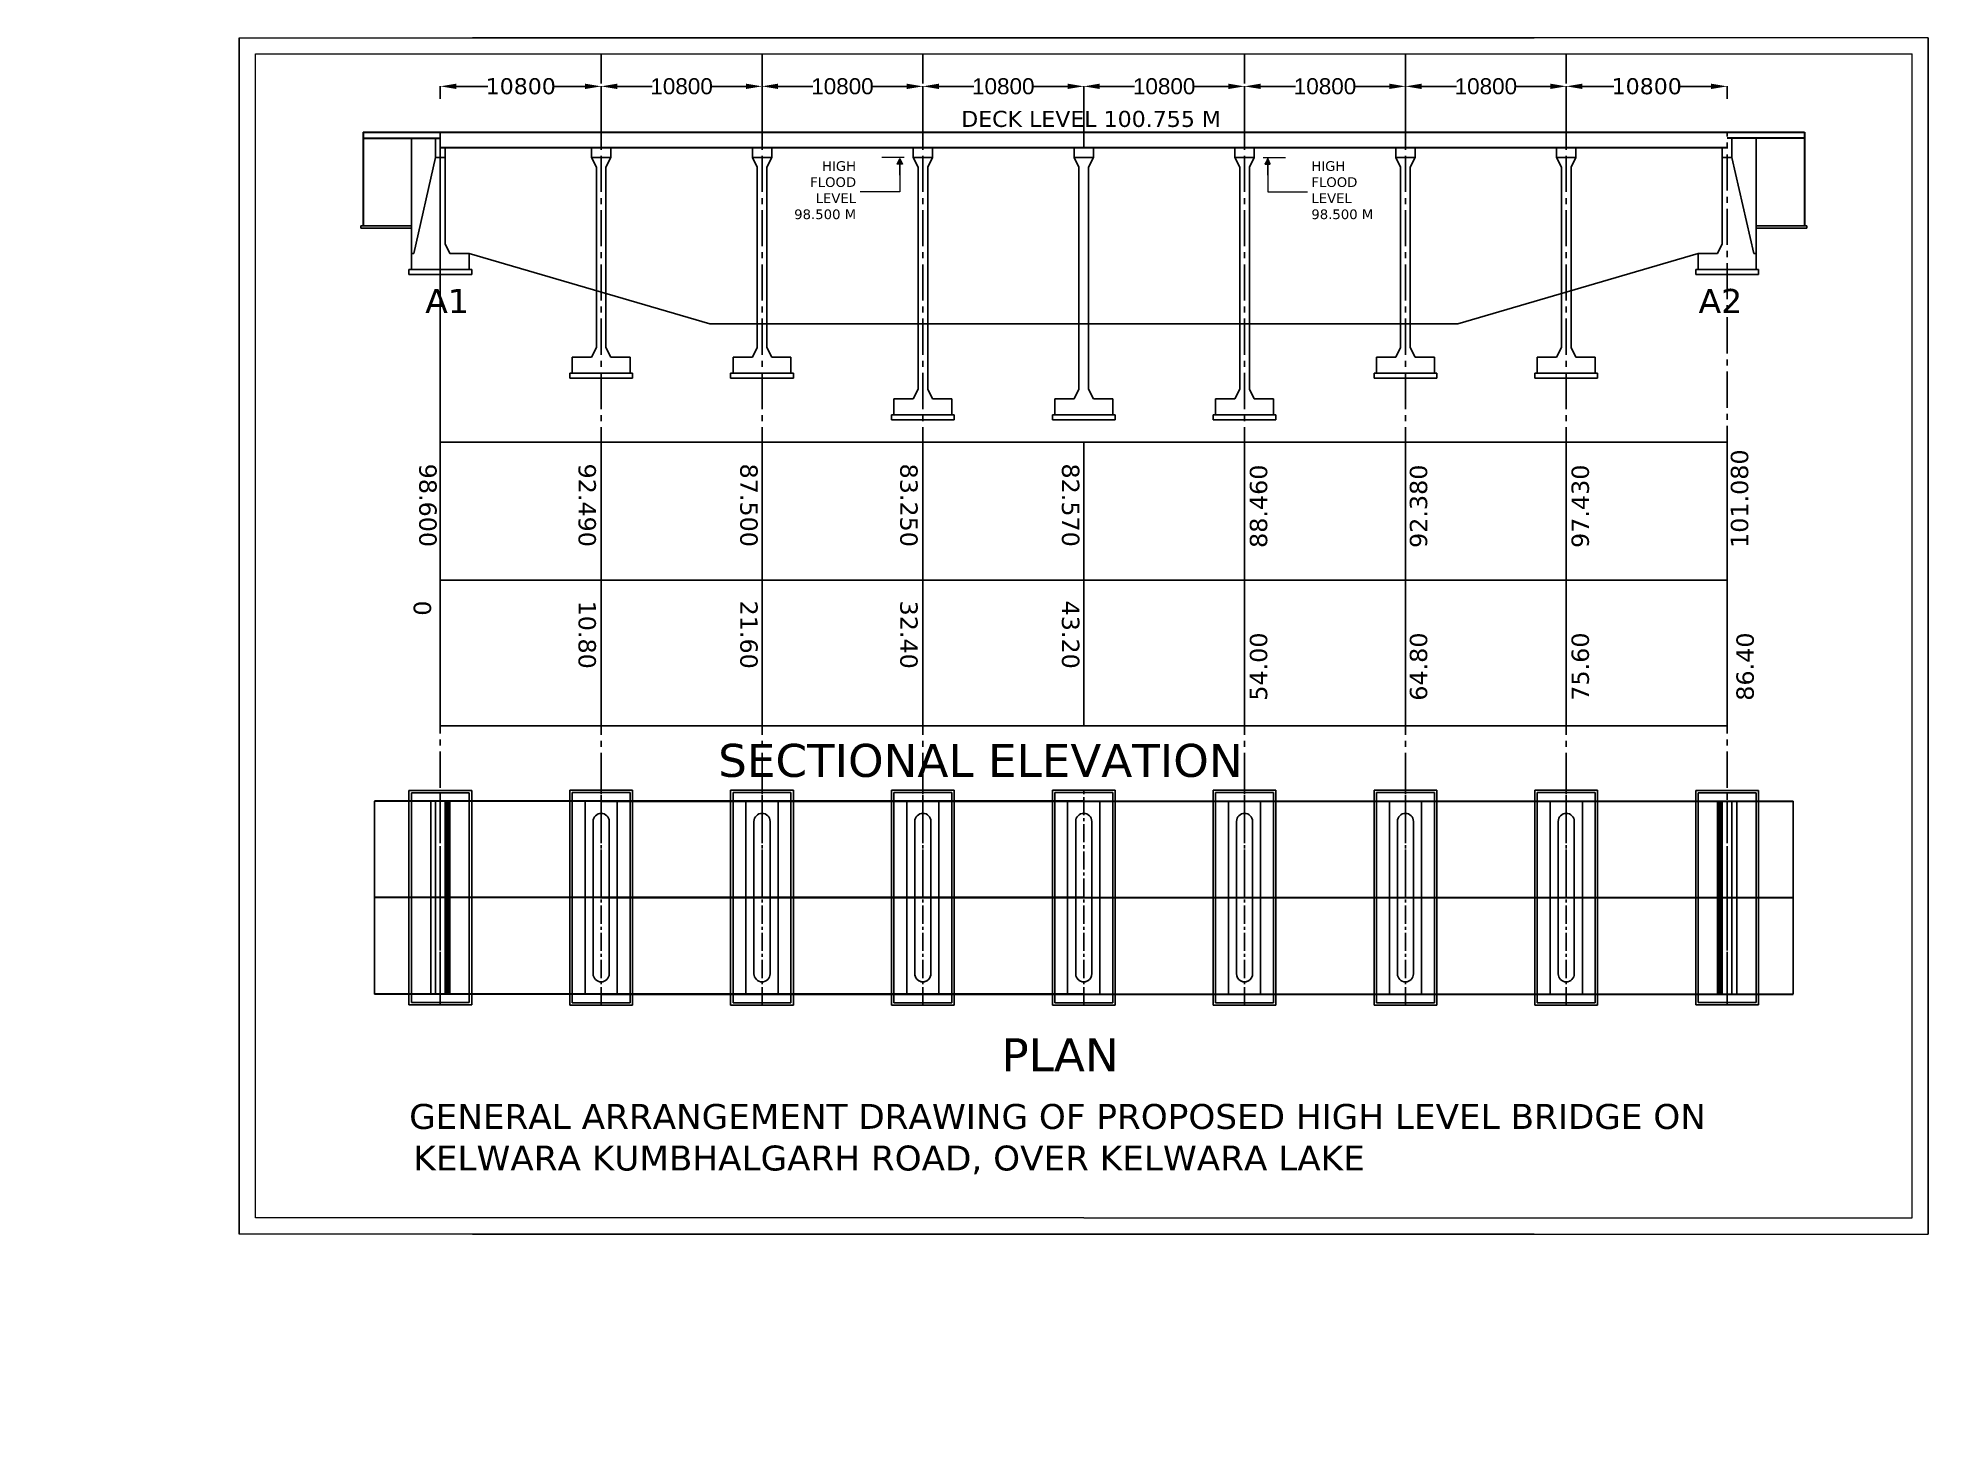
# Model space of a CAD drawing. Header units: metres. Extents: x 3053 to 120577, y 1019 to 87287.
import ezdxf

# ---------------------------------------------------------------- set-up
doc = ezdxf.new("R2010")
doc.units = ezdxf.units.M
doc.header["$MEASUREMENT"] = 0
doc.header["$PDMODE"] = 34
doc.linetypes.add('ACAD_ISO02W100', pattern=[15, 12, -3])
doc.linetypes.add('CENTER2', pattern=[1.125, 0.75, -0.125, 0.125, -0.125])
for name, color, linetype in [('centreline', 6, 'CENTER2'), ('grill', 32, 'Continuous'), ('PILLER', 10, 'Continuous'), ('PLAN', 10, 'Continuous')]:
    doc.layers.add(name, color=color, linetype=linetype)
for name, color, linetype, lineweight in [('EXISTING B WALL', 5, 'Continuous', 30), ('S PROJ', 172, 'Continuous', 0), ('S TEXT', 7, 'Continuous', 20)]:
    doc.layers.add(name, color=color, linetype=linetype, lineweight=lineweight)
doc.styles.add('arial', font='arial.ttf')
doc.styles.get("Standard").update_dxf_attribs({"font": 'verdana.ttf'})
doc.dimstyles.new('ISO-25', dxfattribs={"dimtxt": 1000, "dimasz": 1000, "dimexe": 1.25, "dimexo": 0.625, "dimtad": 0, "dimtxsty": 'Standard', "dimcen": 75, "dimadec": 0, "dimazin": 0, "dimtfac": 1, "dimtmove": 0, "dimatfit": 2, "dimfxl": 1, "dimarcsym": 0})
doc.dimstyles.get("Standard").update_dxf_attribs({"dimtxt": 750, "dimasz": 0.2, "dimexe": 0.4, "dimexo": 0.4, "dimgap": 100, "dimtad": 0, "dimdec": 0, "dimzin": 0, "dimdsep": 46, "dimtxsty": 'arial', "dimblk": 'ARCHTICK', "dimcen": 0.05, "dimclrd": 6, "dimclre": 3, "dimaunit": 1, "dimadec": 1, "dimazin": 0, "dimtfac": 1, "dimtdec": 0, "dimtofl": 0, "dimtmove": 0, "dimatfit": 3, "dimfxl": 0.4, "dimtolj": 1, "dimtzin": 0, "dimarcsym": 0})
pattern_1 = [(315, (9024.01962, 161894.87973), (-0.08838834765, -0.08838834765), [])]

msp = doc.modelspace()

# ---------------------------------------------------------------- texts
at = {"color": 7}
for s, rotation, p in [('101.080', 89.99999942, (109386.094, 55567.077)), ('98.600', 270.00000058, (26767.334, 60806.056)), ('92.490', 270.00000058, (36670.094, 60813.309)), ('87.500', 270.00000058, (46724.531, 60813.309)), ('83.250', 270.00000058, (56670.094, 60813.309)), ('82.570', 270.00000058, (66724.531, 60819.837)), ('88.460', 89.99999942, (79483.334, 55567.077)), ('92.380', 89.99999942, (89428.897, 55567.077)), ('97.430', 89.99999942, (99483.334, 55567.077)), ('0', 270.00000058, (26420.592, 52292.49)), ('10.80', 270.00000058, (36670.094, 52292.49)), ('21.60', 270.00000058, (46724.531, 52292.49)), ('32.40', 270.00000058, (56670.094, 52292.49)), ('43.20', 270.00000058, (66724.531, 52292.49)), ('54.00', 89.99999942, (79483.334, 46067.077)), ('64.80', 89.99999942, (89428.897, 46067.077)), ('75.60', 89.99999942, (99483.334, 46067.077)), ('86.40', 89.99999942, (109732.836, 46067.077))]:
    msp.add_text(s, height=1080, rotation=rotation, dxfattribs=at).set_placement(p)
at = {"color": 7, "char_height": 1500, "width": 1743.2511}
for s, insert, attachment_point, rotation in [('A2', (109015.658, 71673.48), 3, 359.99999942), ('A1', (27137.77, 71673.48), 1, 0.00000058)]:
    msp.add_mtext(s, dxfattribs=dict(at, insert=insert, attachment_point=attachment_point, rotation=rotation))
at = {"color": 7, "insert": (8138.799, 20993.808), "char_height": 1251, "width": 14566778, "attachment_point": 1}
msp.add_mtext('                                 {\\H1.24x;GENERAL ARRANGEMENT DRAWING OF PROPOSED HIGH LEVEL BRIDGE ON\\P                           KELWARA KUMBHALGARH ROAD, OVER KELWARA LAKE}', dxfattribs=at)
at = {"layer": 'S PROJ', "char_height": 0.35, "style": 'arial'}
for insert, attachment_point in [((3053.748, 1023.653), 9), ((3088.526, 1023.179), 9), ((3094.655, 1021.925), 1)]:
    msp.add_mtext('\\A1;', dxfattribs=dict(at, insert=insert, attachment_point=attachment_point))
at = {"layer": 'S TEXT', "color": 7, "width": 761350.22043}
for s, insert, char_height, attachment_point in [('                                  DECK LEVEL 100.755 M', (76605.142, 82745.59), 1000, 3), ('HIGH \\PFLOOD \\PLEVEL \\P98.500 M', (53926.853, 79613.496), 600, 3), ('HIGH \\PFLOOD \\PLEVEL \\P98.500 M', (82226.575, 79613.496), 600, 1), ('SECTIONAL ELEVATION', (45349.078, 43384.12), 2050.3125, 1), ('PLAN', (62960.669, 25079.583), 2050.3125, 1)]:
    msp.add_mtext(s, dxfattribs=dict(at, insert=insert, char_height=char_height, attachment_point=attachment_point))
at = {"layer": 'S TEXT', "char_height": 0.2, "style": 'arial'}
for insert, width, attachment_point in [((3132.339, 1284.715), 0.03303, 9), ((3132.352, 1283.642), 0.03303, 9), ((3132.364, 1282.607), 0.03303, 9), ((3132.394, 1279.577), 0.03303, 9), ((3132.399, 1279.11), 0.03303, 9), ((3132.45, 1281.424), 0.03303, 9), ((3143.756, 1286.532), 0.03303, 1), ((3149.338, 1286.588), 4.01712, 1)]:
    msp.add_mtext('\\A1;', dxfattribs=dict(at, insert=insert, width=width, attachment_point=attachment_point))
at = {"layer": 'S TEXT', "char_height": 0.35, "style": 'arial'}
for insert, attachment_point in [((3052.963, 1024.581), 9), ((3074.454, 1019.345), 1)]:
    msp.add_mtext('\\A1;', dxfattribs=dict(at, insert=insert, attachment_point=attachment_point))

# ---------------------------------------------------------------- blocks, each defined once
blk = doc.blocks.new('*D19')
at = {"color": 0, "lineweight": -2, "transparency": 16777216}
for p, q in [((68077, 83494), (68077, 84270)), ((69077, 84268), (71243, 84268)), ((77077, 84268), (74910, 84268)), ((78077, 83494), (78077, 84270))]:
    blk.add_line(p, q, dxfattribs=at)
at = {"color": 0, "transparency": 16777216}
for points in [[(69077, 84435), (69077, 84102), (68077, 84268)], [(77077, 84435), (77077, 84102), (78077, 84268)]]:
    blk.add_solid(points, dxfattribs=at)
at = {"layer": 'Defpoints', "color": 0, "transparency": 16777216}
for p in [(68077, 83493), (78077, 84268), (78077, 83493)]:
    blk.add_point(p, dxfattribs=at)
at = {"color": 0, "transparency": 16777216, "insert": (73077, 84268), "char_height": 1000, "attachment_point": 5}
blk.add_mtext('{\\fArial|b0|i0|c0|p34;10800}', dxfattribs=at)
blk = doc.blocks.new('*D16')
at = {"color": 0, "lineweight": -2, "transparency": 16777216}
for p, q in [((78077, 83494), (78077, 84270)), ((79077, 84268), (81243, 84268)), ((87077, 84268), (84910, 84268)), ((88077, 83494), (88077, 84270))]:
    blk.add_line(p, q, dxfattribs=at)
at = {"color": 0, "transparency": 16777216}
for points in [[(79077, 84435), (79077, 84102), (78077, 84268)], [(87077, 84435), (87077, 84102), (88077, 84268)]]:
    blk.add_solid(points, dxfattribs=at)
at = {"layer": 'Defpoints', "color": 0, "transparency": 16777216}
for p in [(78077, 84268), (78077, 83493), (88077, 83493)]:
    blk.add_point(p, dxfattribs=at)
at = {"color": 0, "transparency": 16777216, "insert": (83077, 84268), "char_height": 1000, "attachment_point": 5, "rotation": 360}
blk.add_mtext('{\\fArial|b0|i0|c0|p34;10800}', dxfattribs=at)
blk = doc.blocks.new('*D17')
at = {"color": 0, "lineweight": -2, "transparency": 16777216}
for p, q in [((88077, 83494), (88077, 84270)), ((89077, 84268), (91243, 84268)), ((97077, 84268), (94910, 84268)), ((98077, 83494), (98077, 84270))]:
    blk.add_line(p, q, dxfattribs=at)
at = {"color": 0, "transparency": 16777216}
for points in [[(89077, 84435), (89077, 84102), (88077, 84268)], [(97077, 84435), (97077, 84102), (98077, 84268)]]:
    blk.add_solid(points, dxfattribs=at)
at = {"layer": 'Defpoints', "color": 0, "transparency": 16777216}
for p in [(88077, 84268), (88077, 83493), (98077, 83493)]:
    blk.add_point(p, dxfattribs=at)
at = {"color": 0, "transparency": 16777216, "insert": (93077, 84268), "char_height": 1000, "attachment_point": 5, "rotation": 360}
blk.add_mtext('{\\fArial|b0|i0|c0|p34;10800}', dxfattribs=at)
blk = doc.blocks.new('*D18')
at = {"color": 0, "lineweight": -2, "transparency": 16777216}
for p, q in [((98077, 83494), (98077, 84270)), ((99077, 84268), (101029, 84268)), ((107077, 84268), (105125, 84268)), ((108077, 83494), (108077, 84270))]:
    blk.add_line(p, q, dxfattribs=at)
at = {"color": 0, "transparency": 16777216}
for points in [[(99077, 84435), (99077, 84102), (98077, 84268)], [(107077, 84435), (107077, 84102), (108077, 84268)]]:
    blk.add_solid(points, dxfattribs=at)
at = {"layer": 'Defpoints', "color": 0, "transparency": 16777216}
for p in [(98077, 84268), (98077, 83493), (108077, 83493)]:
    blk.add_point(p, dxfattribs=at)
at = {"color": 0, "transparency": 16777216, "insert": (103077, 84268), "char_height": 1000, "attachment_point": 5, "rotation": 360}
blk.add_mtext('10800', dxfattribs=at)
blk = doc.blocks.new('_ArchTick')
at = {"color": 0, "linetype": 'ByBlock', "const_width": 0.15}
blk.add_lwpolyline([(-0.5, -0.5), (0.5, 0.5)], dxfattribs=at)
blk = doc.blocks.new('*D21')
at = {"color": 0, "lineweight": -2, "transparency": 16777216}
for p, q in [((58077, 83494), (58077, 84270)), ((59077, 84268), (61243, 84268)), ((67077, 84268), (64910, 84268)), ((68077, 83494), (68077, 84270))]:
    blk.add_line(p, q, dxfattribs=at)
at = {"color": 0, "transparency": 16777216}
for points in [[(59077, 84435), (59077, 84102), (58077, 84268)], [(67077, 84435), (67077, 84102), (68077, 84268)]]:
    blk.add_solid(points, dxfattribs=at)
at = {"layer": 'Defpoints', "color": 0, "transparency": 16777216}
for p in [(58077, 84268), (58077, 83493), (68077, 83493)]:
    blk.add_point(p, dxfattribs=at)
at = {"color": 0, "transparency": 16777216, "insert": (63077, 84268), "char_height": 1000, "attachment_point": 5, "rotation": 0}
blk.add_mtext('{\\fArial|b0|i0|c0|p34;10800}', dxfattribs=at)
blk = doc.blocks.new('*D22')
at = {"color": 0, "lineweight": -2, "transparency": 16777216}
for p, q in [((48077, 83494), (48077, 84270)), ((49077, 84268), (51243, 84268)), ((57077, 84268), (54910, 84268)), ((58077, 83494), (58077, 84270))]:
    blk.add_line(p, q, dxfattribs=at)
at = {"color": 0, "transparency": 16777216}
for points in [[(49077, 84435), (49077, 84102), (48077, 84268)], [(57077, 84435), (57077, 84102), (58077, 84268)]]:
    blk.add_solid(points, dxfattribs=at)
at = {"layer": 'Defpoints', "color": 0, "transparency": 16777216}
for p in [(48077, 83493), (58077, 84268), (58077, 83493)]:
    blk.add_point(p, dxfattribs=at)
at = {"color": 0, "transparency": 16777216, "insert": (53077, 84268), "char_height": 1000, "attachment_point": 5}
blk.add_mtext('{\\fArial|b0|i0|c0|p34;10800}', dxfattribs=at)
blk = doc.blocks.new('*D23')
at = {"color": 0, "lineweight": -2, "transparency": 16777216}
for p, q in [((38077, 83494), (38077, 84270)), ((39077, 84268), (41243, 84268)), ((47077, 84268), (44910, 84268)), ((48077, 83494), (48077, 84270))]:
    blk.add_line(p, q, dxfattribs=at)
at = {"color": 0, "transparency": 16777216}
for points in [[(39077, 84435), (39077, 84102), (38077, 84268)], [(47077, 84435), (47077, 84102), (48077, 84268)]]:
    blk.add_solid(points, dxfattribs=at)
at = {"layer": 'Defpoints', "color": 0, "transparency": 16777216}
for p in [(38077, 83493), (48077, 84268), (48077, 83493)]:
    blk.add_point(p, dxfattribs=at)
at = {"color": 0, "transparency": 16777216, "insert": (43077, 84268), "char_height": 1000, "attachment_point": 5}
blk.add_mtext('{\\fArial|b0|i0|c0|p34;10800}', dxfattribs=at)
blk = doc.blocks.new('*D24')
at = {"color": 0, "lineweight": -2, "transparency": 16777216}
for p, q in [((28077, 83494), (28077, 84270)), ((29077, 84268), (31029, 84268)), ((37077, 84268), (35125, 84268)), ((38077, 83494), (38077, 84270))]:
    blk.add_line(p, q, dxfattribs=at)
at = {"color": 0, "transparency": 16777216}
for points in [[(29077, 84435), (29077, 84102), (28077, 84268)], [(37077, 84435), (37077, 84102), (38077, 84268)]]:
    blk.add_solid(points, dxfattribs=at)
at = {"layer": 'Defpoints', "color": 0, "transparency": 16777216}
for p in [(28077, 83493), (38077, 84268), (38077, 83493)]:
    blk.add_point(p, dxfattribs=at)
at = {"color": 0, "transparency": 16777216, "insert": (33077, 84268), "char_height": 1000, "attachment_point": 5}
blk.add_mtext('10800', dxfattribs=at)

# ---------------------------------------------------------------- dimensions: what is measured, and where the dimension line sits
at = {"color": 7}
for base, p1, p2, angle, text, picture, middle in [((38076.713, 84268.469), (28076.713, 83493.303), (38076.713, 83493.303), 0.00000058, '10800', '*D24', (33076.713, 84268.469)), ((48076.713, 84268.47), (38076.713, 83493.303), (48076.713, 83493.303), 0.00000058, '{\\fArial|b0|i0|c0|p34;10800}', '*D23', (43076.713, 84268.47)), ((58076.713, 84268.47), (48076.713, 83493.303), (58076.713, 83493.303), 0.00000058, '{\\fArial|b0|i0|c0|p34;10800}', '*D22', (53076.713, 84268.47)), ((58076.713, 84268.47), (68076.713, 83493.303), (58076.713, 83493.303), 180.00000058, '{\\fArial|b0|i0|c0|p34;10800}', '*D21', (63076.713, 84268.47)), ((78076.715, 84268.47), (68076.715, 83493.303), (78076.715, 83493.303), 359.99999942, '{\\fArial|b0|i0|c0|p34;10800}', '*D19', (73076.715, 84268.47)), ((78076.715, 84268.47), (88076.715, 83493.303), (78076.715, 83493.303), 179.99999942, '{\\fArial|b0|i0|c0|p34;10800}', '*D16', (83076.715, 84268.47)), ((88076.715, 84268.47), (98076.715, 83493.303), (88076.715, 83493.303), 179.99999942, '{\\fArial|b0|i0|c0|p34;10800}', '*D17', (93076.715, 84268.469)), ((98076.715, 84268.469), (108076.715, 83493.303), (98076.715, 83493.303), 179.99999942, '10800', '*D18', (103076.715, 84268.469))]:
    dim = msp.add_linear_dim(base=base, p1=p1, p2=p2, angle=angle, text=text, dimstyle='ISO-25', dxfattribs=at)
    dim.commit()
    dim.dimension.update_dxf_attribs({"geometry": picture, "text_midpoint": middle})

# ---------------------------------------------------------------- hatches: boundary and pattern name
at = {"layer": 'S TEXT'}
h = msp.add_hatch(dxfattribs=at)
h.set_pattern_fill('ANSI31', style=0)
h.set_pattern_definition(pattern_1)
h.paths.add_polyline_path([(56483.996, 79437.657), (56640.342, 79437.657), (56640.342, 79776.577)])
h.paths.add_polyline_path([(56640.342, 79437.657), (56805.417, 79437.657), (56640.342, 79776.577)])
h = msp.add_hatch(dxfattribs=at)
h.set_pattern_fill('ANSI31', style=0)
h.set_pattern_definition(pattern_1)
h.paths.add_polyline_path([(79669.432, 79437.657), (79513.086, 79437.657), (79513.086, 79776.577)])
h.paths.add_polyline_path([(79513.086, 79437.657), (79348.011, 79437.657), (79513.086, 79776.577)])

# ---------------------------------------------------------------- linework, layer by layer
at = {"color": 7}
for p, q in [((15576.713, 87286.922), (15576.714, 12902.998)), ((120576.715, 87286.921), (120576.714, 12902.997)), ((48076.713, 86286.922), (48076.714, 80443.303)), ((88076.715, 86286.922), (88076.715, 80443.303)), ((38076.713, 83493.303), (38076.714, 80443.303)), ((58076.713, 83493.303), (58076.714, 80443.303)), ((58076.713, 83493.303), (58076.714, 80443.303)), ((68076.713, 83493.303), (68076.714, 80443.303)), ((68076.714, 83493.303), (68076.714, 80443.303)), ((68076.714, 83493.303), (68076.714, 80443.303)), ((68076.714, 83493.303), (68076.714, 80443.303)), ((68076.714, 83493.303), (68076.714, 80443.303)), ((68076.714, 83493.303), (68076.714, 80443.303)), ((68076.714, 83493.303), (68076.714, 80443.303)), ((68076.715, 83493.303), (68076.715, 80443.303)), ((78076.715, 83493.303), (78076.715, 80443.303)), ((78076.715, 83493.303), (78076.715, 80443.303)), ((98076.715, 83493.303), (98076.715, 80443.303)), ((28076.714, 81418.303), (28076.714, 46067.077)), ((26276.714, 81043.303), (26276.714, 72871.625)), ((109876.715, 81043.303), (109876.715, 72871.625)), ((23126.714, 75593.303), (23126.714, 75443.303)), ((23126.714, 75593.303), (26276.714, 75593.303)), ((23126.714, 75443.303), (26276.714, 75443.303)), ((113026.715, 75593.303), (109876.715, 75593.303)), ((113026.715, 75443.303), (109876.715, 75443.303)), ((113026.715, 75593.303), (113026.715, 75443.303)), ((26126.714, 72871.625), (26126.714, 72571.625)), ((26126.714, 72871.625), (30026.714, 72871.625)), ((26276.714, 73871.625), (26426.714, 73871.625)), ((29876.714, 73871.625), (44827.222, 69493.303)), ((30026.714, 72871.625), (30026.714, 72571.625)), ((106276.715, 73871.625), (91326.206, 69493.303)), ((106126.715, 72871.625), (106126.715, 72571.625)), ((110026.715, 72871.625), (106126.715, 72871.625)), ((109876.715, 73871.625), (109726.715, 73871.625)), ((110026.715, 72871.625), (110026.715, 72571.625)), ((26126.714, 72571.625), (30026.714, 72571.625)), ((110026.715, 72571.625), (106126.715, 72571.625)), ((44827.222, 69493.303), (58076.714, 69493.303)), ((44827.222, 69493.303), (58076.714, 69493.303)), ((71326.206, 69493.303), (58076.714, 69493.303)), ((71326.206, 69493.303), (58076.714, 69493.303)), ((71326.206, 69493.303), (58076.714, 69493.303)), ((64827.222, 69493.303), (78076.714, 69493.303)), ((64827.223, 69493.303), (78076.714, 69493.303)), ((64827.223, 69493.303), (78076.714, 69493.303)), ((91326.206, 69493.303), (78076.714, 69493.303)), ((91326.206, 69493.303), (78076.714, 69493.303)), ((36126.714, 66433.303), (40026.714, 66433.303)), ((36126.714, 66433.303), (36126.714, 66133.303)), ((36126.714, 66133.303), (40026.714, 66133.303)), ((40026.714, 66433.303), (40026.714, 66133.303)), ((46126.714, 66433.303), (46126.714, 66133.303)), ((46126.714, 66433.303), (50026.714, 66433.303)), ((46126.714, 66133.303), (50026.714, 66133.303)), ((50026.714, 66433.303), (50026.714, 66133.303)), ((86126.714, 66433.303), (86126.714, 66133.303)), ((90026.714, 66433.303), (86126.714, 66433.303)), ((90026.714, 66133.303), (86126.714, 66133.303)), ((90026.714, 66433.303), (90026.714, 66133.303)), ((100026.714, 66433.303), (96126.714, 66433.303)), ((96126.714, 66433.303), (96126.714, 66133.303)), ((100026.714, 66133.303), (96126.714, 66133.303)), ((100026.714, 66433.303), (100026.714, 66133.303)), ((56126.714, 63833.303), (56126.714, 63533.303)), ((60026.714, 63833.303), (56126.714, 63833.303)), ((56126.714, 63833.303), (60026.714, 63833.303)), ((56126.714, 63833.303), (56126.714, 63533.303)), ((60026.714, 63533.303), (56126.714, 63533.303)), ((56126.714, 63533.303), (60026.714, 63533.303)), ((60026.714, 63833.303), (60026.714, 63533.303)), ((60026.714, 63833.303), (60026.714, 63533.303)), ((66126.714, 63833.303), (66126.714, 63533.303)), ((66126.714, 63833.303), (70026.714, 63833.303)), ((70026.714, 63833.303), (66126.714, 63833.303)), ((66126.714, 63833.303), (66126.714, 63533.303)), ((66126.714, 63833.303), (66126.714, 63533.303)), ((70026.714, 63833.303), (66126.714, 63833.303)), ((66126.714, 63833.303), (70026.714, 63833.303)), ((66126.714, 63833.303), (66126.714, 63533.303)), ((66126.714, 63833.303), (66126.714, 63533.303)), ((70026.714, 63833.303), (66126.714, 63833.303)), ((66126.714, 63833.303), (70026.714, 63833.303)), ((66126.714, 63833.303), (66126.714, 63533.303)), ((66126.714, 63833.303), (66126.714, 63533.303)), ((66126.714, 63833.303), (70026.714, 63833.303)), ((70026.714, 63833.303), (66126.714, 63833.303)), ((66126.714, 63833.303), (66126.714, 63533.303)), ((66126.714, 63533.303), (70026.714, 63533.303)), ((70026.714, 63533.303), (66126.714, 63533.303)), ((70026.714, 63533.303), (66126.714, 63533.303)), ((66126.714, 63533.303), (70026.714, 63533.303)), ((70026.714, 63533.303), (66126.714, 63533.303)), ((66126.714, 63533.303), (70026.714, 63533.303)), ((66126.714, 63533.303), (70026.714, 63533.303)), ((70026.714, 63533.303), (66126.714, 63533.303)), ((70026.714, 63833.303), (70026.714, 63533.303)), ((70026.714, 63833.303), (70026.714, 63533.303)), ((70026.714, 63833.303), (70026.714, 63533.303)), ((70026.714, 63833.303), (70026.714, 63533.303)), ((70026.714, 63833.303), (70026.714, 63533.303)), ((70026.714, 63833.303), (70026.714, 63533.303)), ((70026.714, 63833.303), (70026.714, 63533.303)), ((70026.714, 63833.303), (70026.714, 63533.303)), ((76126.714, 63833.303), (76126.714, 63533.303)), ((76126.714, 63833.303), (80026.714, 63833.303)), ((80026.714, 63833.303), (76126.714, 63833.303)), ((76126.714, 63833.303), (76126.714, 63533.303)), ((76126.714, 63533.303), (80026.714, 63533.303)), ((80026.714, 63533.303), (76126.714, 63533.303)), ((80026.714, 63833.303), (80026.714, 63533.303)), ((80026.714, 63833.303), (80026.714, 63533.303)), ((28076.714, 63067.077), (28076.714, 46067.077)), ((38076.714, 63067.077), (38076.714, 46067.077)), ((58076.714, 63067.077), (58076.714, 46067.077)), ((78076.714, 63067.077), (78076.714, 46067.077)), ((98076.714, 63067.077), (98076.714, 46067.077)), ((108076.714, 63067.077), (108076.714, 46067.077)), ((108076.714, 63067.077), (108076.714, 46067.077)), ((28076.714, 62134.077), (108076.714, 62134.077)), ((48076.714, 62134.077), (48076.714, 44500.077)), ((58076.714, 62134.077), (58076.714, 44500.077)), ((68076.714, 62134.077), (68076.714, 44500.077)), ((68076.714, 62134.077), (68076.714, 44500.077)), ((68076.714, 62134.077), (68076.714, 44500.077)), ((68076.714, 62134.077), (68076.714, 44500.077)), ((68076.714, 61134.077), (68076.714, 46067.077)), ((68076.714, 61134.077), (68076.714, 46067.077)), ((78076.714, 62134.077), (78076.714, 44500.077)), ((88076.714, 62134.077), (88076.714, 44500.077)), ((28076.714, 53567.077), (108076.714, 53567.077)), ((28076.714, 44500.077), (108076.714, 44500.077)), ((26126.714, 40494.228), (30026.714, 40494.228)), ((26126.714, 31044.228), (26126.714, 40494.228)), ((30026.714, 40494.228), (26126.714, 40494.228)), ((26126.714, 40494.228), (30026.714, 40494.228)), ((26126.714, 31044.228), (26126.714, 40494.228)), ((30026.714, 40494.228), (26276.714, 40494.228)), ((26276.714, 40344.228), (29876.714, 40344.228)), ((26276.714, 40344.228), (29876.714, 40344.228)), ((26276.714, 31044.228), (26276.714, 40344.228)), ((29876.714, 31044.228), (29876.714, 40344.228)), ((30026.714, 31044.228), (30026.714, 40494.228)), ((30026.714, 31044.228), (30026.714, 40494.228)), ((36126.714, 33825.718), (36126.714, 40513.882)), ((36126.714, 40513.882), (40026.714, 40513.882)), ((36126.714, 33825.718), (36126.714, 40513.882)), ((36276.714, 40363.882), (39876.714, 40363.882)), ((36276.714, 33825.718), (36276.714, 40363.882)), ((39876.714, 33825.718), (39876.714, 40363.882)), ((39876.714, 33825.718), (39876.714, 40363.882)), ((40026.714, 33825.718), (40026.714, 40513.882)), ((40026.714, 33825.718), (40026.714, 40513.882)), ((46126.714, 33825.718), (46126.714, 40513.882)), ((46126.714, 40513.882), (50026.714, 40513.882)), ((46126.714, 33825.718), (46126.714, 40513.882)), ((46276.714, 40363.882), (49876.714, 40363.882)), ((46276.714, 33825.718), (46276.714, 40363.882)), ((49876.714, 33825.718), (49876.714, 40363.882)), ((49876.714, 33825.718), (49876.714, 40363.882)), ((50026.714, 33825.718), (50026.714, 40513.882)), ((50026.714, 33825.718), (50026.714, 40513.882)), ((56126.714, 33825.718), (56126.714, 40513.882)), ((56126.714, 40513.882), (60026.714, 40513.882)), ((56126.714, 33825.718), (56126.714, 40513.882)), ((56126.714, 33825.718), (56126.714, 40513.882)), ((60026.714, 40513.882), (56126.714, 40513.882)), ((56126.714, 33825.718), (56126.714, 40513.882)), ((56276.714, 40363.882), (59876.714, 40363.882)), ((56276.714, 33825.718), (56276.714, 40363.882)), ((56276.714, 33825.718), (56276.714, 40363.882)), ((59876.714, 40363.882), (56276.714, 40363.882)), ((56276.714, 33825.718), (56276.714, 40363.882)), ((59876.714, 33825.718), (59876.714, 40363.882)), ((59876.714, 33825.718), (59876.714, 40363.882)), ((59876.714, 33825.718), (59876.714, 40363.882)), ((60026.714, 33825.718), (60026.714, 40513.882)), ((60026.714, 33825.718), (60026.714, 40513.882)), ((60026.714, 33825.718), (60026.714, 40513.882)), ((60026.714, 33825.718), (60026.714, 40513.882)), ((66126.714, 33825.718), (66126.714, 40513.882)), ((70026.714, 40513.882), (66126.714, 40513.882)), ((66126.714, 33825.718), (66126.714, 40513.882)), ((66126.714, 33825.718), (66126.714, 40513.882)), ((66126.714, 40513.882), (70026.714, 40513.882)), ((66126.714, 33825.718), (66126.714, 40513.882)), ((66126.714, 33825.718), (66126.714, 40513.882)), ((66126.714, 40513.882), (70026.714, 40513.882)), ((66126.714, 33825.718), (66126.714, 40513.882)), ((70026.714, 40513.882), (66126.714, 40513.882)), ((66126.714, 33825.718), (66126.714, 40513.882)), ((66126.714, 40513.882), (70026.714, 40513.882)), ((66126.714, 33825.718), (66126.714, 40513.882)), ((66126.714, 33825.718), (66126.714, 40513.882)), ((70026.714, 40513.882), (66126.714, 40513.882)), ((66126.714, 33825.718), (66126.714, 40513.882)), ((66126.714, 33825.718), (66126.714, 40513.882)), ((70026.714, 40513.882), (66126.714, 40513.882)), ((66126.714, 33825.718), (66126.714, 40513.882)), ((66126.714, 33825.718), (66126.714, 40513.882)), ((66126.714, 40513.882), (70026.714, 40513.882)), ((66126.714, 33825.718), (66126.714, 40513.882)), ((66276.714, 33825.718), (66276.714, 40363.882)), ((69876.714, 40363.882), (66276.714, 40363.882)), ((66276.714, 33825.718), (66276.714, 40363.882)), ((66276.714, 40363.882), (69876.714, 40363.882)), ((66276.714, 33825.718), (66276.714, 40363.882)), ((66276.714, 40363.882), (69876.714, 40363.882)), ((66276.714, 33825.718), (66276.714, 40363.882)), ((69876.714, 40363.882), (66276.714, 40363.882)), ((66276.714, 40363.882), (69876.714, 40363.882)), ((66276.714, 33825.718), (66276.714, 40363.882)), ((66276.714, 33825.718), (66276.714, 40363.882)), ((69876.714, 40363.882), (66276.714, 40363.882)), ((66276.714, 33825.718), (66276.714, 40363.882)), ((66276.714, 33825.718), (66276.714, 40363.882)), ((69876.714, 40363.882), (66276.714, 40363.882)), ((66276.714, 33825.718), (66276.714, 40363.882)), ((66276.714, 40363.882), (69876.714, 40363.882)), ((66276.714, 33825.718), (66276.714, 40363.882)), ((69876.714, 33825.718), (69876.714, 40363.882)), ((69876.714, 33825.718), (69876.714, 40363.882)), ((69876.714, 33825.718), (69876.714, 40363.882)), ((69876.714, 33825.718), (69876.714, 40363.882)), ((69876.714, 33825.718), (69876.714, 40363.882)), ((69876.714, 33825.718), (69876.714, 40363.882)), ((69876.714, 33825.718), (69876.714, 40363.882)), ((69876.714, 33825.718), (69876.714, 40363.882)), ((69876.714, 33825.718), (69876.714, 40363.882)), ((69876.714, 33825.718), (69876.714, 40363.882)), ((70026.714, 33825.718), (70026.714, 40513.882)), ((70026.714, 33825.718), (70026.714, 40513.882)), ((70026.714, 33825.718), (70026.714, 40513.882)), ((70026.714, 33825.718), (70026.714, 40513.882)), ((70026.714, 33825.718), (70026.714, 40513.882)), ((70026.714, 33825.718), (70026.714, 40513.882)), ((70026.714, 33825.718), (70026.714, 40513.882)), ((70026.714, 33825.718), (70026.714, 40513.882)), ((70026.714, 33825.718), (70026.714, 40513.882)), ((70026.714, 33825.718), (70026.714, 40513.882)), ((70026.714, 33825.718), (70026.714, 40513.882)), ((70026.714, 33825.718), (70026.714, 40513.882)), ((70026.714, 33825.718), (70026.714, 40513.882)), ((70026.714, 33825.718), (70026.714, 40513.882)), ((76126.714, 33825.718), (76126.714, 40513.882)), ((80026.714, 40513.882), (76126.714, 40513.882)), ((76126.714, 33825.718), (76126.714, 40513.882)), ((76126.714, 33825.718), (76126.714, 40513.882)), ((76126.714, 40513.882), (80026.714, 40513.882)), ((76126.714, 33825.718), (76126.714, 40513.882)), ((76276.714, 33825.718), (76276.714, 40363.882)), ((79876.714, 40363.882), (76276.714, 40363.882)), ((76276.714, 33825.718), (76276.714, 40363.882)), ((76276.714, 40363.882), (79876.714, 40363.882)), ((76276.714, 33825.718), (76276.714, 40363.882)), ((79876.714, 33825.718), (79876.714, 40363.882)), ((79876.714, 33825.718), (79876.714, 40363.882)), ((79876.714, 33825.718), (79876.714, 40363.882)), ((80026.714, 33825.718), (80026.714, 40513.882)), ((80026.714, 33825.718), (80026.714, 40513.882)), ((80026.714, 33825.718), (80026.714, 40513.882)), ((80026.714, 33825.718), (80026.714, 40513.882)), ((86126.714, 33825.718), (86126.714, 40513.882)), ((90026.714, 40513.882), (86126.714, 40513.882)), ((86126.714, 33825.718), (86126.714, 40513.882)), ((86276.714, 33825.718), (86276.714, 40363.882)), ((89876.714, 40363.882), (86276.714, 40363.882)), ((86276.714, 33825.718), (86276.714, 40363.882)), ((89876.714, 33825.718), (89876.714, 40363.882)), ((90026.714, 33825.718), (90026.714, 40513.882)), ((90026.714, 33825.718), (90026.714, 40513.882)), ((96126.714, 33825.718), (96126.714, 40513.882)), ((100026.714, 40513.882), (96126.714, 40513.882)), ((96126.714, 33825.718), (96126.714, 40513.882)), ((96276.714, 33825.718), (96276.714, 40363.882)), ((99876.714, 40363.882), (96276.714, 40363.882)), ((96276.714, 33825.718), (96276.714, 40363.882)), ((99876.714, 33825.718), (99876.714, 40363.882)), ((100026.714, 33825.718), (100026.714, 40513.882)), ((100026.714, 33825.718), (100026.714, 40513.882)), ((106126.714, 40494.228), (109876.714, 40494.228)), ((110026.714, 40494.228), (106126.714, 40494.228)), ((106126.714, 31044.228), (106126.714, 40494.228)), ((106126.714, 40494.228), (110026.714, 40494.228)), ((110026.714, 40494.228), (106126.714, 40494.228)), ((106126.714, 31044.228), (106126.714, 40494.228)), ((109876.714, 40344.228), (106276.714, 40344.228)), ((109876.714, 40344.228), (106276.714, 40344.228)), ((106276.714, 31044.228), (106276.714, 40344.228)), ((109876.714, 31044.228), (109876.714, 40344.228)), ((110026.714, 31044.228), (110026.714, 40494.228)), ((110026.714, 31044.228), (110026.714, 40494.228)), ((37076.714, 39825.726), (39076.714, 39825.726)), ((37076.714, 33825.718), (37076.714, 39825.726)), ((37076.714, 33825.718), (37076.714, 39146.786)), ((39076.714, 33825.718), (39076.714, 39825.726)), ((47076.714, 39825.726), (49076.714, 39825.726)), ((47076.714, 33825.718), (47076.714, 39825.726)), ((47076.714, 33825.718), (47076.714, 39146.786)), ((49076.714, 33825.718), (49076.714, 39825.726)), ((57076.714, 39825.726), (59076.714, 39825.726)), ((57076.714, 33825.718), (57076.714, 39825.726)), ((59076.714, 39825.726), (57076.714, 39825.726)), ((57076.714, 33825.718), (57076.714, 39825.726)), ((57076.714, 33825.718), (57076.714, 39146.786)), ((59076.714, 33825.718), (59076.714, 39825.726)), ((59076.714, 33825.718), (59076.714, 39825.726)), ((59076.714, 33825.718), (59076.714, 39146.786)), ((69076.714, 39825.726), (67076.714, 39825.726)), ((67076.714, 33825.718), (67076.714, 39825.726)), ((67076.714, 39825.726), (69076.714, 39825.726)), ((67076.714, 33825.718), (67076.714, 39825.726)), ((67076.714, 39825.726), (69076.714, 39825.726)), ((69076.714, 39825.726), (67076.714, 39825.726)), ((67076.714, 39825.726), (69076.714, 39825.726)), ((67076.714, 33825.718), (67076.714, 39825.726)), ((69076.714, 39825.726), (67076.714, 39825.726)), ((67076.714, 33825.718), (67076.714, 39825.726)), ((69076.714, 39825.726), (67076.714, 39825.726)), ((67076.714, 33825.718), (67076.714, 39825.726)), ((67076.714, 39825.726), (69076.714, 39825.726)), ((67076.714, 33825.718), (67076.714, 39825.726)), ((67076.714, 33825.718), (67076.714, 39146.786)), ((67076.714, 33825.718), (67076.714, 39146.786)), ((67076.714, 33825.718), (67076.714, 39146.786)), ((67076.714, 33825.718), (67076.714, 39146.786)), ((69076.714, 33825.718), (69076.714, 39825.726)), ((69076.714, 33825.718), (69076.714, 39825.726)), ((69076.714, 33825.718), (69076.714, 39825.726)), ((69076.714, 33825.718), (69076.714, 39825.726)), ((69076.714, 33825.718), (69076.714, 39825.726)), ((69076.714, 33825.718), (69076.714, 39825.726)), ((69076.714, 33825.718), (69076.714, 39146.786)), ((69076.714, 33825.718), (69076.714, 39146.786)), ((69076.714, 33825.718), (69076.714, 39146.786)), ((69076.714, 33825.718), (69076.714, 39146.786)), ((79076.714, 39825.726), (77076.714, 39825.726)), ((77076.714, 33825.718), (77076.714, 39825.726)), ((77076.714, 39825.726), (79076.714, 39825.726)), ((77076.714, 33825.718), (77076.714, 39825.726)), ((77076.714, 33825.718), (77076.714, 39146.786)), ((79076.714, 33825.718), (79076.714, 39825.726)), ((79076.714, 33825.718), (79076.714, 39825.726)), ((79076.714, 33825.718), (79076.714, 39146.786)), ((89076.714, 39825.726), (87076.714, 39825.726)), ((87076.714, 33825.718), (87076.714, 39825.726)), ((89076.714, 33825.718), (89076.714, 39825.726)), ((89076.714, 33825.718), (89076.714, 39146.786)), ((99076.714, 39825.726), (97076.714, 39825.726)), ((97076.714, 33825.718), (97076.714, 39825.726)), ((99076.714, 33825.718), (99076.714, 39825.726)), ((99076.714, 33825.718), (99076.714, 39146.786)), ((37576.714, 33825.718), (37576.714, 38563.882)), ((47576.714, 33825.718), (47576.714, 38563.882)), ((57576.714, 33825.718), (57576.714, 38563.882)), ((58576.714, 33825.718), (58576.714, 38563.882)), ((67576.714, 33825.718), (67576.714, 38563.882)), ((67576.714, 33825.718), (67576.714, 38563.882)), ((67576.714, 33825.718), (67576.714, 38563.882)), ((67576.714, 33825.718), (67576.714, 38563.882)), ((68576.714, 33825.718), (68576.714, 38563.882)), ((68576.714, 33825.718), (68576.714, 38563.882)), ((68576.714, 33825.718), (68576.714, 38563.882)), ((68576.714, 33825.718), (68576.714, 38563.882)), ((77576.714, 33825.718), (77576.714, 38563.882)), ((78576.714, 33825.718), (78576.714, 38563.882)), ((88576.714, 33825.718), (88576.714, 38563.882)), ((98576.714, 33825.718), (98576.714, 38563.882)), ((26126.714, 36607.208), (26126.714, 27157.208)), ((26276.714, 36607.208), (26276.714, 27307.208)), ((29876.714, 36607.208), (29876.714, 27307.208)), ((30026.714, 36607.208), (30026.714, 27157.208)), ((106126.714, 36607.208), (106126.714, 27157.208)), ((106276.714, 36607.208), (106276.714, 27307.208)), ((109876.714, 36607.208), (109876.714, 27307.208)), ((110026.714, 36607.208), (110026.714, 27157.208)), ((36126.714, 33825.718), (36126.714, 27137.554)), ((36126.714, 33825.718), (36126.714, 27137.554)), ((36276.714, 33825.718), (36276.714, 27287.554)), ((37076.714, 33825.718), (37076.714, 28504.651)), ((37076.714, 33825.718), (37076.714, 27825.71)), ((37576.714, 33825.718), (37576.714, 29087.554)), ((39076.714, 33825.718), (39076.714, 27825.71)), ((39876.714, 33825.718), (39876.714, 27287.554)), ((39876.714, 33825.718), (39876.714, 27287.554)), ((40026.714, 33825.718), (40026.714, 27137.554)), ((40026.714, 33825.718), (40026.714, 27137.554)), ((46126.714, 33825.718), (46126.714, 27137.554)), ((46126.714, 33825.718), (46126.714, 27137.554)), ((46276.714, 33825.718), (46276.714, 27287.554)), ((47076.714, 33825.718), (47076.714, 28504.651)), ((47076.714, 33825.718), (47076.714, 27825.71)), ((47576.714, 33825.718), (47576.714, 29087.554)), ((49076.714, 33825.718), (49076.714, 27825.71)), ((49876.714, 33825.718), (49876.714, 27287.554)), ((49876.714, 33825.718), (49876.714, 27287.554)), ((50026.714, 33825.718), (50026.714, 27137.554)), ((50026.714, 33825.718), (50026.714, 27137.554)), ((56126.714, 33825.718), (56126.714, 27137.554)), ((56126.714, 33825.718), (56126.714, 27137.554)), ((56126.714, 33825.718), (56126.714, 27137.554)), ((56126.714, 33825.718), (56126.714, 27137.554)), ((56276.714, 33825.718), (56276.714, 27287.554)), ((56276.714, 33825.718), (56276.714, 27287.554)), ((56276.714, 33825.718), (56276.714, 27287.554)), ((57076.714, 33825.718), (57076.714, 28504.651)), ((57076.714, 33825.718), (57076.714, 27825.711)), ((57076.714, 33825.718), (57076.714, 27825.711)), ((57576.714, 33825.718), (57576.714, 29087.554)), ((58576.714, 33825.718), (58576.714, 29087.554)), ((59076.714, 33825.718), (59076.714, 27825.711)), ((59076.714, 33825.718), (59076.714, 28504.651)), ((59076.714, 33825.718), (59076.714, 27825.711)), ((59876.714, 33825.718), (59876.714, 27287.555)), ((59876.714, 33825.718), (59876.714, 27287.554)), ((59876.714, 33825.718), (59876.714, 27287.554)), ((60026.714, 33825.718), (60026.714, 27137.554)), ((60026.714, 33825.718), (60026.714, 27137.554)), ((60026.714, 33825.718), (60026.714, 27137.554)), ((60026.714, 33825.718), (60026.714, 27137.554)), ((66126.714, 33825.718), (66126.714, 27137.555)), ((66126.714, 33825.718), (66126.714, 27137.555)), ((66126.714, 33825.718), (66126.714, 27137.555)), ((66126.714, 33825.718), (66126.714, 27137.554)), ((66126.714, 33825.718), (66126.714, 27137.555)), ((66126.714, 33825.718), (66126.714, 27137.555)), ((66126.714, 33825.718), (66126.714, 27137.555)), ((66126.714, 33825.718), (66126.714, 27137.554)), ((66126.714, 33825.718), (66126.714, 27137.554)), ((66126.714, 33825.718), (66126.714, 27137.554)), ((66126.714, 33825.718), (66126.714, 27137.555)), ((66126.714, 33825.718), (66126.714, 27137.554)), ((66126.714, 33825.718), (66126.714, 27137.554)), ((66126.714, 33825.718), (66126.714, 27137.554)), ((66276.714, 33825.718), (66276.714, 27287.555)), ((66276.714, 33825.718), (66276.714, 27287.555)), ((66276.714, 33825.718), (66276.714, 27287.555)), ((66276.714, 33825.718), (66276.714, 27287.555)), ((66276.714, 33825.718), (66276.714, 27287.555)), ((66276.714, 33825.718), (66276.714, 27287.555)), ((66276.714, 33825.718), (66276.714, 27287.555)), ((66276.714, 33825.718), (66276.714, 27287.555)), ((66276.714, 33825.718), (66276.714, 27287.555)), ((66276.714, 33825.718), (66276.714, 27287.555)), ((67076.714, 33825.718), (67076.714, 27825.711)), ((67076.714, 33825.718), (67076.714, 28504.651)), ((67076.714, 33825.718), (67076.714, 27825.711)), ((67076.714, 33825.718), (67076.714, 28504.651)), ((67076.714, 33825.718), (67076.714, 28504.651)), ((67076.714, 33825.718), (67076.714, 27825.711)), ((67076.714, 33825.718), (67076.714, 27825.711)), ((67076.714, 33825.718), (67076.714, 27825.711)), ((67076.714, 33825.718), (67076.714, 28504.651)), ((67076.714, 33825.718), (67076.714, 27825.711)), ((67576.714, 33825.718), (67576.714, 29087.555)), ((67576.714, 33825.718), (67576.714, 29087.555)), ((67576.714, 33825.718), (67576.714, 29087.555)), ((67576.714, 33825.718), (67576.714, 29087.555)), ((68576.714, 33825.718), (68576.714, 29087.555)), ((68576.714, 33825.718), (68576.714, 29087.555)), ((68576.714, 33825.718), (68576.714, 29087.555)), ((68576.714, 33825.718), (68576.714, 29087.555)), ((69076.714, 33825.718), (69076.714, 28504.651)), ((69076.714, 33825.718), (69076.714, 27825.711)), ((69076.714, 33825.718), (69076.714, 27825.711)), ((69076.714, 33825.718), (69076.714, 27825.711)), ((69076.714, 33825.718), (69076.714, 28504.651)), ((69076.714, 33825.718), (69076.714, 27825.711)), ((69076.714, 33825.718), (69076.714, 27825.711)), ((69076.714, 33825.718), (69076.714, 28504.651)), ((69076.714, 33825.718), (69076.714, 27825.711)), ((69076.714, 33825.718), (69076.714, 28504.651)), ((69876.714, 33825.718), (69876.714, 27287.555)), ((69876.714, 33825.718), (69876.714, 27287.555)), ((69876.714, 33825.718), (69876.714, 27287.555)), ((69876.714, 33825.718), (69876.714, 27287.555)), ((69876.714, 33825.718), (69876.714, 27287.555)), ((69876.714, 33825.718), (69876.714, 27287.555)), ((69876.714, 33825.718), (69876.714, 27287.555)), ((69876.714, 33825.718), (69876.714, 27287.555)), ((69876.714, 33825.718), (69876.714, 27287.555)), ((69876.714, 33825.718), (69876.714, 27287.555)), ((70026.714, 33825.718), (70026.714, 27137.555)), ((70026.714, 33825.718), (70026.714, 27137.554)), ((70026.714, 33825.718), (70026.714, 27137.554)), ((70026.714, 33825.718), (70026.714, 27137.554)), ((70026.714, 33825.718), (70026.714, 27137.555)), ((70026.714, 33825.718), (70026.714, 27137.554)), ((70026.714, 33825.718), (70026.714, 27137.554)), ((70026.714, 33825.718), (70026.714, 27137.554)), ((70026.714, 33825.718), (70026.714, 27137.555)), ((70026.714, 33825.718), (70026.714, 27137.555)), ((70026.714, 33825.718), (70026.714, 27137.555)), ((70026.714, 33825.718), (70026.714, 27137.554)), ((70026.714, 33825.718), (70026.714, 27137.555)), ((70026.714, 33825.718), (70026.714, 27137.555)), ((76126.714, 33825.718), (76126.714, 27137.554)), ((76126.714, 33825.718), (76126.714, 27137.554)), ((76126.714, 33825.718), (76126.714, 27137.554)), ((76126.714, 33825.718), (76126.714, 27137.554)), ((76276.714, 33825.718), (76276.714, 27287.555)), ((76276.714, 33825.718), (76276.714, 27287.554)), ((76276.714, 33825.718), (76276.714, 27287.554)), ((77076.714, 33825.718), (77076.714, 27825.711)), ((77076.714, 33825.718), (77076.714, 28504.651)), ((77076.714, 33825.718), (77076.714, 27825.711)), ((77576.714, 33825.718), (77576.714, 29087.554)), ((78576.714, 33825.718), (78576.714, 29087.554)), ((79076.714, 33825.718), (79076.714, 28504.651)), ((79076.714, 33825.718), (79076.714, 27825.711)), ((79076.714, 33825.718), (79076.714, 27825.711)), ((79876.714, 33825.718), (79876.714, 27287.554)), ((79876.714, 33825.718), (79876.714, 27287.554)), ((79876.714, 33825.718), (79876.714, 27287.554)), ((80026.714, 33825.718), (80026.714, 27137.554)), ((80026.714, 33825.718), (80026.714, 27137.554)), ((80026.714, 33825.718), (80026.714, 27137.554)), ((80026.714, 33825.718), (80026.714, 27137.554)), ((86126.714, 33825.718), (86126.714, 27137.554)), ((86126.714, 33825.718), (86126.714, 27137.554)), ((86276.714, 33825.718), (86276.714, 27287.554)), ((86276.714, 33825.718), (86276.714, 27287.554)), ((87076.714, 33825.718), (87076.714, 27825.71)), ((88576.714, 33825.718), (88576.714, 29087.554)), ((89076.714, 33825.718), (89076.714, 28504.651)), ((89076.714, 33825.718), (89076.714, 27825.71)), ((89876.714, 33825.718), (89876.714, 27287.554)), ((90026.714, 33825.718), (90026.714, 27137.554)), ((90026.714, 33825.718), (90026.714, 27137.554)), ((96126.714, 33825.718), (96126.714, 27137.554)), ((96126.714, 33825.718), (96126.714, 27137.554)), ((96276.714, 33825.718), (96276.714, 27287.554)), ((96276.714, 33825.718), (96276.714, 27287.554)), ((97076.714, 33825.718), (97076.714, 27825.71)), ((98576.714, 33825.718), (98576.714, 29087.554)), ((99076.714, 33825.718), (99076.714, 28504.651)), ((99076.714, 33825.718), (99076.714, 27825.71)), ((99876.714, 33825.718), (99876.714, 27287.554)), ((100026.714, 33825.718), (100026.714, 27137.554)), ((100026.714, 33825.718), (100026.714, 27137.554)), ((26126.714, 27157.208), (30026.714, 27157.208)), ((30026.714, 27157.208), (26126.714, 27157.208)), ((26126.714, 27157.208), (30026.714, 27157.208)), ((26276.714, 27307.208), (29876.714, 27307.208)), ((26276.714, 27307.208), (29876.714, 27307.208)), ((30026.714, 27157.208), (26276.714, 27157.208)), ((36126.714, 27137.554), (40026.714, 27137.554)), ((36276.714, 27287.554), (39876.714, 27287.554)), ((37076.714, 27825.71), (39076.714, 27825.71)), ((46126.714, 27137.554), (50026.714, 27137.554)), ((46276.714, 27287.554), (49876.714, 27287.554)), ((47076.714, 27825.71), (49076.714, 27825.71)), ((56126.714, 27137.554), (60026.714, 27137.554)), ((60026.714, 27137.554), (56126.714, 27137.554)), ((56276.714, 27287.554), (59876.714, 27287.554)), ((59876.714, 27287.554), (56276.714, 27287.554)), ((57076.714, 27825.711), (59076.714, 27825.711)), ((59076.714, 27825.711), (57076.714, 27825.711)), ((70026.714, 27137.554), (66126.714, 27137.555)), ((66126.714, 27137.554), (70026.714, 27137.554)), ((66126.714, 27137.555), (70026.714, 27137.554)), ((70026.714, 27137.554), (66126.714, 27137.555)), ((66126.714, 27137.554), (70026.714, 27137.555)), ((70026.714, 27137.554), (66126.714, 27137.554)), ((70026.714, 27137.555), (66126.714, 27137.554)), ((66126.714, 27137.554), (70026.714, 27137.555)), ((69876.714, 27287.555), (66276.714, 27287.555)), ((66276.714, 27287.555), (69876.714, 27287.555)), ((66276.714, 27287.555), (69876.714, 27287.555)), ((69876.714, 27287.555), (66276.714, 27287.555)), ((66276.714, 27287.555), (69876.714, 27287.555)), ((69876.714, 27287.555), (66276.714, 27287.555)), ((69876.714, 27287.555), (66276.714, 27287.555)), ((66276.714, 27287.555), (69876.714, 27287.555)), ((69076.714, 27825.711), (67076.714, 27825.711)), ((67076.714, 27825.711), (69076.714, 27825.711)), ((67076.714, 27825.711), (69076.714, 27825.711)), ((69076.714, 27825.711), (67076.714, 27825.711)), ((67076.714, 27825.711), (69076.714, 27825.711)), ((69076.714, 27825.711), (67076.714, 27825.711)), ((69076.714, 27825.711), (67076.714, 27825.711)), ((67076.714, 27825.711), (69076.714, 27825.711)), ((80026.714, 27137.554), (76126.714, 27137.554)), ((76126.714, 27137.554), (80026.714, 27137.554)), ((79876.714, 27287.554), (76276.714, 27287.554)), ((76276.714, 27287.554), (79876.714, 27287.554)), ((79076.714, 27825.711), (77076.714, 27825.711)), ((77076.714, 27825.711), (79076.714, 27825.711)), ((90026.714, 27137.554), (86126.714, 27137.554)), ((89876.714, 27287.554), (86276.714, 27287.554)), ((89076.714, 27825.71), (87076.714, 27825.71)), ((100026.714, 27137.554), (96126.714, 27137.554)), ((99876.714, 27287.554), (96276.714, 27287.554)), ((99076.714, 27825.71), (97076.714, 27825.71)), ((106126.714, 27157.208), (109876.714, 27157.208)), ((110026.714, 27157.208), (106126.714, 27157.208)), ((106126.714, 27157.208), (110026.714, 27157.208)), ((110026.714, 27157.208), (106126.714, 27157.208)), ((109876.714, 27307.208), (106276.714, 27307.208)), ((109876.714, 27307.208), (106276.714, 27307.208))]:
    msp.add_line(p, q, dxfattribs=at)
at = {"color": 7, "linetype": 'ACAD_ISO02W100'}
for p, q in [((57776.714, 69493.303), (49306.851, 69493.303)), ((78376.714, 69493.303), (86846.577, 69493.303))]:
    msp.add_line(p, q, dxfattribs=at)
at = {"color": 7}
for centre, start, end in [((38076.714, 38563.882), 0.00000058, 180.00000058), ((48076.714, 38563.882), 0.00000058, 180.00000058), ((58076.714, 38563.882), 0.00000058, 180.00000058), ((58076.714, 38563.882), 0.00000029, 180.00000029), ((68076.714, 38563.882), 359.99999942, 179.99999942), ((68076.714, 38563.882), 359.99999971, 179.99999971), ((68076.714, 38563.882), 359.99999971, 179.99999971), ((68076.714, 38563.882), 359.99999942, 179.99999942), ((68076.714, 38563.882), 0.00000058, 180.00000058), ((68076.714, 38563.882), 0.00000029, 180.00000029), ((68076.714, 38563.882), 0.00000029, 180.00000029), ((68076.714, 38563.882), 0.00000058, 180.00000058), ((78076.714, 38563.882), 359.99999942, 179.99999942), ((78076.714, 38563.882), 359.99999971, 179.99999971), ((88076.714, 38563.882), 359.99999942, 179.99999942), ((98076.714, 38563.882), 359.99999942, 179.99999942), ((38076.714, 29087.554), 180.00000058, 0.00000058), ((48076.714, 29087.554), 180.00000058, 0.00000058), ((58076.714, 29087.554), 180.00000058, 0.00000058), ((58076.714, 29087.554), 180.00000029, 0.00000029), ((68076.714, 29087.555), 179.99999942, 359.99999942), ((68076.714, 29087.555), 179.99999971, 359.99999971), ((68076.714, 29087.555), 179.99999971, 359.99999971), ((68076.714, 29087.555), 179.99999942, 359.99999942), ((68076.714, 29087.555), 180.00000058, 0.00000058), ((68076.714, 29087.555), 180.00000029, 0.00000029), ((68076.714, 29087.555), 180.00000029, 0.00000029), ((68076.714, 29087.555), 180.00000058, 0.00000058), ((78076.714, 29087.554), 179.99999942, 359.99999942), ((78076.714, 29087.554), 179.99999971, 359.99999971), ((88076.714, 29087.554), 179.99999942, 359.99999942), ((98076.714, 29087.554), 179.99999942, 359.99999942)]:
    msp.add_arc(centre, 500, start, end, dxfattribs=at)
at = {"layer": 'centreline', "color": 7, "ltscale": 3000}
for p, q in [((38076.714, 33825.718), (38076.713, 86286.922)), ((58076.714, 33825.718), (58076.714, 86286.922)), ((78076.714, 33825.718), (78076.714, 86286.922)), ((98076.714, 33825.718), (98076.715, 86286.922)), ((48076.714, 33825.718), (48076.714, 81343.303)), ((88076.714, 33825.718), (88076.714, 81343.303)), ((108076.714, 27157.208), (108076.715, 81418.303)), ((28076.714, 27157.208), (28076.714, 62134.077))]:
    msp.add_line(p, q, dxfattribs=at)
at = {"layer": 'centreline', "color": 7, "ltscale": 1500}
for p, q in [((38076.714, 27137.554), (38076.714, 40513.839)), ((48076.714, 27137.554), (48076.714, 40513.839)), ((58076.714, 27137.554), (58076.714, 40513.839)), ((58076.714, 27137.554), (58076.714, 40513.839)), ((68076.714, 27137.555), (68076.714, 40513.839)), ((68076.714, 27137.554), (68076.714, 40513.839)), ((68076.714, 27137.554), (68076.714, 40513.839)), ((68076.714, 27137.554), (68076.714, 40513.839)), ((68076.714, 27137.555), (68076.714, 40513.839)), ((68076.714, 27137.554), (68076.714, 40513.839)), ((68076.714, 27137.554), (68076.714, 40513.839)), ((68076.714, 27137.554), (68076.714, 40513.839)), ((78076.714, 27137.554), (78076.714, 40513.839)), ((78076.714, 27137.554), (78076.714, 40513.839)), ((88076.714, 27137.554), (88076.714, 40513.839)), ((98076.714, 27137.554), (98076.714, 40513.839)), ((28076.714, 33825.718), (28076.714, 39768.624)), ((108076.714, 33825.718), (108076.714, 39768.624)), ((28076.714, 33825.718), (28076.714, 27882.812)), ((108076.714, 33825.718), (108076.714, 27882.812))]:
    msp.add_line(p, q, dxfattribs=at)
at = {"layer": 'EXISTING B WALL', "color": 7}
for p, q in [((23276.714, 81418.303), (112876.715, 81418.303)), ((23276.714, 81418.303), (23276.714, 75593.303)), ((112876.715, 81418.303), (112876.715, 75593.303)), ((23276.714, 81043.303), (28076.714, 81043.303)), ((108076.715, 80443.303), (28076.714, 80443.303)), ((82876.714, 80443.303), (51583.128, 80443.303)), ((112876.715, 81043.303), (108076.715, 81043.303)), ((68122.523, 39825.718), (23976.714, 39825.718)), ((68122.523, 39825.718), (23976.714, 39825.718)), ((38030.905, 39825.719), (82176.714, 39825.718)), ((48030.905, 39825.718), (92176.714, 39825.718)), ((68030.905, 39825.718), (112176.714, 39825.718)), ((68122.523, 33825.718), (23976.714, 33825.718)), ((68122.523, 33825.718), (23976.714, 33825.718)), ((38030.905, 33825.719), (82176.714, 33825.718)), ((48030.905, 33825.718), (92176.714, 33825.718)), ((68030.905, 33825.718), (112176.714, 33825.718)), ((68122.523, 27825.718), (23976.714, 27825.718)), ((38030.905, 27825.719), (82176.714, 27825.718)), ((48030.905, 27825.718), (92176.714, 27825.718)), ((68030.905, 27825.718), (112176.714, 27825.718))]:
    msp.add_line(p, q, dxfattribs=at)
at = {"layer": 'grill', "color": 7}
for p, q in [((29876.714, 73871.625), (44827.222, 69493.303)), ((106276.715, 73871.625), (91326.206, 69493.303))]:
    msp.add_line(p, q, dxfattribs=at)
at = {"layer": 'PILLER', "color": 7}
for p, q in [((27776.714, 81043.303), (27776.714, 79843.303)), ((28376.714, 80443.303), (28376.714, 74471.625)), ((37476.714, 80443.303), (37476.714, 79843.303)), ((38676.714, 80443.303), (38676.714, 79843.303)), ((47476.714, 80443.303), (47476.714, 79843.303)), ((48676.714, 80443.303), (48676.714, 79843.303)), ((57476.714, 80443.303), (57476.714, 79843.303)), ((57476.714, 80443.303), (57476.714, 79843.303)), ((58676.714, 80443.303), (58676.714, 79843.303)), ((58676.714, 80443.303), (58676.714, 79843.303)), ((67476.714, 80443.303), (67476.714, 79843.303)), ((67476.714, 80443.303), (67476.714, 79843.303)), ((67476.714, 80443.303), (67476.714, 79843.303)), ((67476.714, 80443.303), (67476.714, 79843.303)), ((67476.714, 80443.303), (67476.714, 79843.303)), ((67476.714, 80443.303), (67476.714, 79843.303)), ((67476.715, 80443.303), (67476.715, 79843.303)), ((67476.715, 80443.303), (67476.715, 79843.303)), ((68676.714, 80443.303), (68676.714, 79843.303)), ((68676.714, 80443.303), (68676.714, 79843.303)), ((68676.714, 80443.303), (68676.714, 79843.303)), ((68676.714, 80443.303), (68676.714, 79843.303)), ((68676.714, 80443.303), (68676.714, 79843.303)), ((68676.714, 80443.303), (68676.714, 79843.303)), ((68676.715, 80443.303), (68676.715, 79843.303)), ((68676.715, 80443.303), (68676.715, 79843.303)), ((77476.715, 80443.303), (77476.715, 79843.303)), ((77476.715, 80443.303), (77476.715, 79843.303)), ((78676.715, 80443.303), (78676.715, 79843.303)), ((78676.715, 80443.303), (78676.715, 79843.303)), ((87476.715, 80443.303), (87476.715, 79843.303)), ((88676.715, 80443.303), (88676.715, 79843.303)), ((97476.715, 80443.303), (97476.715, 79843.303)), ((98676.715, 80443.303), (98676.715, 79843.303)), ((107776.715, 80443.303), (107776.715, 74471.625)), ((108376.715, 81043.303), (108376.715, 79843.303)), ((27776.714, 79843.303), (26426.714, 73871.625)), ((27776.714, 79843.303), (28376.714, 79843.303)), ((37476.714, 79843.303), (37776.714, 79243.303)), ((37476.714, 79843.303), (38676.714, 79843.303)), ((37776.714, 79243.303), (37776.714, 68033.303)), ((38676.714, 79843.303), (38376.714, 79243.303)), ((38376.714, 79243.303), (38376.714, 68033.303)), ((47476.714, 79843.303), (48676.714, 79843.303)), ((47476.714, 79843.303), (47776.714, 79243.303)), ((47776.714, 79243.303), (47776.714, 68033.303)), ((48676.714, 79843.303), (48376.714, 79243.303)), ((48376.714, 79243.303), (48376.714, 68033.303)), ((58676.714, 79843.303), (57476.714, 79843.303)), ((57476.714, 79843.303), (57776.714, 79243.303)), ((57476.714, 79843.303), (57776.714, 79243.303)), ((57476.714, 79843.303), (58676.714, 79843.303)), ((57776.714, 79243.303), (57776.714, 65433.303)), ((57776.714, 79243.303), (57776.714, 65433.303)), ((58676.714, 79843.303), (58376.714, 79243.303)), ((58676.714, 79843.303), (58376.714, 79243.303)), ((58376.714, 79243.303), (58376.714, 65433.303)), ((58376.714, 79243.303), (58376.714, 65433.303)), ((68676.714, 79843.303), (67476.714, 79843.303)), ((67476.714, 79843.303), (67776.714, 79243.303)), ((67476.714, 79843.303), (67776.714, 79243.303)), ((67476.714, 79843.303), (68676.714, 79843.303)), ((68676.714, 79843.303), (67476.714, 79843.303)), ((67476.714, 79843.303), (67776.714, 79243.303)), ((67476.714, 79843.303), (67776.714, 79243.303)), ((67476.714, 79843.303), (68676.714, 79843.303)), ((67476.714, 79843.303), (68676.714, 79843.303)), ((67476.714, 79843.303), (67776.714, 79243.303)), ((67476.714, 79843.303), (67776.714, 79243.303)), ((68676.714, 79843.303), (67476.714, 79843.303)), ((67476.715, 79843.303), (68676.715, 79843.303)), ((67476.715, 79843.303), (67776.715, 79243.303)), ((67476.715, 79843.303), (67776.715, 79243.303)), ((68676.715, 79843.303), (67476.715, 79843.303)), ((67776.715, 79243.303), (67776.714, 65433.303)), ((67776.715, 79243.303), (67776.714, 65433.303)), ((67776.714, 79243.303), (67776.714, 65433.303)), ((67776.714, 79243.303), (67776.714, 65433.303)), ((67776.714, 79243.303), (67776.714, 65433.303)), ((67776.714, 79243.303), (67776.714, 65433.303)), ((67776.714, 79243.303), (67776.714, 65433.303)), ((67776.714, 79243.303), (67776.714, 65433.303)), ((68676.714, 79843.303), (68376.714, 79243.303)), ((68676.714, 79843.303), (68376.714, 79243.303)), ((68676.714, 79843.303), (68376.714, 79243.303)), ((68676.714, 79843.303), (68376.714, 79243.303)), ((68676.714, 79843.303), (68376.714, 79243.303)), ((68676.714, 79843.303), (68376.714, 79243.303)), ((68376.715, 79243.303), (68376.714, 65433.303)), ((68376.715, 79243.303), (68376.714, 65433.303)), ((68376.714, 79243.303), (68376.714, 65433.303)), ((68376.714, 79243.303), (68376.714, 65433.303)), ((68376.714, 79243.303), (68376.714, 65433.303)), ((68376.714, 79243.303), (68376.714, 65433.303)), ((68376.714, 79243.303), (68376.714, 65433.303)), ((68376.714, 79243.303), (68376.714, 65433.303)), ((68676.715, 79843.303), (68376.715, 79243.303)), ((68676.715, 79843.303), (68376.715, 79243.303)), ((77476.715, 79843.303), (78676.715, 79843.303)), ((77476.715, 79843.303), (77776.715, 79243.303)), ((77476.715, 79843.303), (77776.715, 79243.303)), ((78676.715, 79843.303), (77476.715, 79843.303)), ((77776.715, 79243.303), (77776.714, 65433.303)), ((77776.715, 79243.303), (77776.714, 65433.303)), ((78376.715, 79243.303), (78376.714, 65433.303)), ((78376.715, 79243.303), (78376.714, 65433.303)), ((78676.715, 79843.303), (78376.715, 79243.303)), ((78676.715, 79843.303), (78376.715, 79243.303)), ((88676.715, 79843.303), (87476.715, 79843.303)), ((87476.715, 79843.303), (87776.715, 79243.303)), ((87776.715, 79243.303), (87776.714, 68033.303)), ((88376.715, 79243.303), (88376.714, 68033.303)), ((88676.715, 79843.303), (88376.715, 79243.303)), ((97476.715, 79843.303), (97776.715, 79243.303)), ((98676.715, 79843.303), (97476.715, 79843.303)), ((97776.715, 79243.303), (97776.714, 68033.303)), ((98376.715, 79243.303), (98376.714, 68033.303)), ((98676.715, 79843.303), (98376.715, 79243.303)), ((108376.715, 79843.303), (107776.715, 79843.303)), ((108376.715, 79843.303), (109726.715, 73871.625)), ((28376.714, 74471.625), (28676.714, 73871.625)), ((107776.715, 74471.625), (107476.715, 73871.625)), ((28676.714, 73871.625), (29876.714, 73871.625)), ((29876.714, 73871.625), (29876.714, 72871.625)), ((107476.715, 73871.625), (106276.715, 73871.625)), ((106276.715, 73871.625), (106276.715, 72871.625)), ((36276.714, 67433.303), (36276.714, 66433.303)), ((36276.714, 67433.303), (37476.714, 67433.303)), ((37776.714, 68033.303), (37476.714, 67433.303)), ((38376.714, 68033.303), (38676.714, 67433.303)), ((38676.714, 67433.303), (39876.714, 67433.303)), ((39876.714, 67433.303), (39876.714, 66433.303)), ((46276.714, 67433.303), (47476.714, 67433.303)), ((46276.714, 67433.303), (46276.714, 66433.303)), ((47776.714, 68033.303), (47476.714, 67433.303)), ((48376.714, 68033.303), (48676.714, 67433.303)), ((48676.714, 67433.303), (49876.714, 67433.303)), ((49876.714, 67433.303), (49876.714, 66433.303)), ((87476.714, 67433.303), (86276.714, 67433.303)), ((86276.714, 67433.303), (86276.714, 66433.303)), ((87776.714, 68033.303), (87476.714, 67433.303)), ((88376.714, 68033.303), (88676.714, 67433.303)), ((89876.714, 67433.303), (88676.714, 67433.303)), ((89876.714, 67433.303), (89876.714, 66433.303)), ((96276.714, 67433.303), (96276.714, 66433.303)), ((97476.714, 67433.303), (96276.714, 67433.303)), ((97776.714, 68033.303), (97476.714, 67433.303)), ((98376.714, 68033.303), (98676.714, 67433.303)), ((99876.714, 67433.303), (98676.714, 67433.303)), ((99876.714, 67433.303), (99876.714, 66433.303)), ((56276.714, 64833.303), (56276.714, 63833.303)), ((57476.714, 64833.303), (56276.714, 64833.303)), ((56276.714, 64833.303), (57476.714, 64833.303)), ((56276.714, 64833.303), (56276.714, 63833.303)), ((57776.714, 65433.303), (57476.714, 64833.303)), ((57776.714, 65433.303), (57476.714, 64833.303)), ((58376.714, 65433.303), (58676.714, 64833.303)), ((58376.714, 65433.303), (58676.714, 64833.303)), ((59876.714, 64833.303), (58676.714, 64833.303)), ((58676.714, 64833.303), (59876.714, 64833.303)), ((59876.714, 64833.303), (59876.714, 63833.303)), ((59876.714, 64833.303), (59876.714, 63833.303)), ((66276.714, 64833.303), (66276.714, 63833.303)), ((66276.714, 64833.303), (67476.714, 64833.303)), ((67476.714, 64833.303), (66276.714, 64833.303)), ((66276.714, 64833.303), (66276.714, 63833.303)), ((66276.714, 64833.303), (66276.714, 63833.303)), ((67476.714, 64833.303), (66276.714, 64833.303)), ((66276.714, 64833.303), (67476.714, 64833.303)), ((66276.714, 64833.303), (66276.714, 63833.303)), ((66276.714, 64833.303), (66276.714, 63833.303)), ((67476.714, 64833.303), (66276.714, 64833.303)), ((66276.714, 64833.303), (67476.714, 64833.303)), ((66276.714, 64833.303), (66276.714, 63833.303)), ((66276.714, 64833.303), (66276.714, 63833.303)), ((66276.714, 64833.303), (67476.714, 64833.303)), ((67476.714, 64833.303), (66276.714, 64833.303)), ((66276.714, 64833.303), (66276.714, 63833.303)), ((67776.714, 65433.303), (67476.714, 64833.303)), ((67776.714, 65433.303), (67476.714, 64833.303)), ((67776.714, 65433.303), (67476.714, 64833.303)), ((67776.714, 65433.303), (67476.714, 64833.303)), ((67776.714, 65433.303), (67476.714, 64833.303)), ((67776.714, 65433.303), (67476.714, 64833.303)), ((67776.714, 65433.303), (67476.714, 64833.303)), ((67776.714, 65433.303), (67476.714, 64833.303)), ((68376.714, 65433.303), (68676.714, 64833.303)), ((68376.714, 65433.303), (68676.714, 64833.303)), ((68376.714, 65433.303), (68676.714, 64833.303)), ((68376.714, 65433.303), (68676.714, 64833.303)), ((68376.714, 65433.303), (68676.714, 64833.303)), ((68376.714, 65433.303), (68676.714, 64833.303)), ((68376.714, 65433.303), (68676.714, 64833.303)), ((68376.714, 65433.303), (68676.714, 64833.303)), ((68676.714, 64833.303), (69876.714, 64833.303)), ((69876.714, 64833.303), (68676.714, 64833.303)), ((69876.714, 64833.303), (68676.714, 64833.303)), ((68676.714, 64833.303), (69876.714, 64833.303)), ((69876.714, 64833.303), (68676.714, 64833.303)), ((68676.714, 64833.303), (69876.714, 64833.303)), ((68676.714, 64833.303), (69876.714, 64833.303)), ((69876.714, 64833.303), (68676.714, 64833.303)), ((69876.714, 64833.303), (69876.714, 63833.303)), ((69876.714, 64833.303), (69876.714, 63833.303)), ((69876.714, 64833.303), (69876.714, 63833.303)), ((69876.714, 64833.303), (69876.714, 63833.303)), ((69876.714, 64833.303), (69876.714, 63833.303)), ((69876.714, 64833.303), (69876.714, 63833.303)), ((69876.714, 64833.303), (69876.714, 63833.303)), ((69876.714, 64833.303), (69876.714, 63833.303)), ((76276.714, 64833.303), (76276.714, 63833.303)), ((76276.714, 64833.303), (77476.714, 64833.303)), ((77476.714, 64833.303), (76276.714, 64833.303)), ((76276.714, 64833.303), (76276.714, 63833.303)), ((77776.714, 65433.303), (77476.714, 64833.303)), ((77776.714, 65433.303), (77476.714, 64833.303)), ((78376.714, 65433.303), (78676.714, 64833.303)), ((78376.714, 65433.303), (78676.714, 64833.303)), ((78676.714, 64833.303), (79876.714, 64833.303)), ((79876.714, 64833.303), (78676.714, 64833.303)), ((79876.714, 64833.303), (79876.714, 63833.303)), ((79876.714, 64833.303), (79876.714, 63833.303))]:
    msp.add_line(p, q, dxfattribs=at)
at = {"layer": 'PLAN', "color": 7}
for p, q in [((23976.714, 27825.718), (23976.714, 39825.718)), ((27476.714, 33825.718), (27476.714, 39825.718)), ((27776.714, 33825.718), (27776.714, 39825.718)), ((28376.714, 33825.718), (28376.714, 39825.718)), ((28476.714, 33825.718), (28476.714, 39825.718)), ((28576.714, 33825.718), (28576.714, 39825.718)), ((28676.714, 33825.718), (28676.714, 39825.718)), ((107476.714, 33825.718), (107476.714, 39825.718)), ((107576.714, 33825.718), (107576.714, 39825.718)), ((107676.714, 33825.718), (107676.714, 39825.718)), ((107776.714, 33825.718), (107776.714, 39825.718)), ((108376.714, 33825.718), (108376.714, 39825.718)), ((108676.714, 33825.718), (108676.714, 39825.718)), ((112176.714, 27825.718), (112176.714, 39825.718)), ((37576.714, 33825.718), (37576.714, 38563.882)), ((38576.714, 33825.718), (38576.714, 38563.882)), ((47576.714, 33825.718), (47576.714, 38563.882)), ((48576.714, 33825.718), (48576.714, 38563.882)), ((57576.714, 33825.718), (57576.714, 38563.882)), ((57576.714, 33825.718), (57576.714, 38563.882)), ((58576.714, 33825.718), (58576.714, 38563.882)), ((58576.714, 33825.718), (58576.714, 38563.882)), ((67576.714, 33825.718), (67576.714, 38563.882)), ((67576.714, 33825.718), (67576.714, 38563.882)), ((67576.714, 33825.718), (67576.714, 38563.882)), ((67576.714, 33825.718), (67576.714, 38563.882)), ((67576.714, 33825.718), (67576.714, 38563.882)), ((67576.714, 33825.718), (67576.714, 38563.882)), ((68576.714, 33825.718), (68576.714, 38563.882)), ((68576.714, 33825.718), (68576.714, 38563.882)), ((68576.714, 33825.718), (68576.714, 38563.882)), ((68576.714, 33825.718), (68576.714, 38563.882)), ((68576.714, 33825.718), (68576.714, 38563.882)), ((68576.714, 33825.718), (68576.714, 38563.882)), ((77576.714, 33825.718), (77576.714, 38563.882)), ((77576.714, 33825.718), (77576.714, 38563.882)), ((78576.714, 33825.718), (78576.714, 38563.882)), ((78576.714, 33825.718), (78576.714, 38563.882)), ((87576.714, 33825.718), (87576.714, 38563.882)), ((88576.714, 33825.718), (88576.714, 38563.882)), ((97576.714, 33825.718), (97576.714, 38563.882)), ((98576.714, 33825.718), (98576.714, 38563.882)), ((27476.714, 33825.718), (27476.714, 27825.718)), ((27776.714, 33825.718), (27776.714, 27825.718)), ((28376.714, 33825.718), (28376.714, 27825.718)), ((28476.714, 33825.718), (28476.714, 27825.718)), ((28576.714, 33825.718), (28576.714, 27825.718)), ((28676.714, 33825.718), (28676.714, 27825.718)), ((37576.714, 33825.718), (37576.714, 29087.554)), ((38576.714, 33825.718), (38576.714, 29087.554)), ((47576.714, 33825.718), (47576.714, 29087.554)), ((48576.714, 33825.718), (48576.714, 29087.554)), ((57576.714, 33825.718), (57576.714, 29087.554)), ((57576.714, 33825.718), (57576.714, 29087.554)), ((58576.714, 33825.718), (58576.714, 29087.554)), ((58576.714, 33825.718), (58576.714, 29087.554)), ((67576.714, 33825.718), (67576.714, 29087.555)), ((67576.714, 33825.718), (67576.714, 29087.555)), ((67576.714, 33825.718), (67576.714, 29087.555)), ((67576.714, 33825.718), (67576.714, 29087.555)), ((67576.714, 33825.718), (67576.714, 29087.555)), ((67576.714, 33825.718), (67576.714, 29087.555)), ((68576.714, 33825.718), (68576.714, 29087.555)), ((68576.714, 33825.718), (68576.714, 29087.555)), ((68576.714, 33825.718), (68576.714, 29087.555)), ((68576.714, 33825.718), (68576.714, 29087.555)), ((68576.714, 33825.718), (68576.714, 29087.555)), ((68576.714, 33825.718), (68576.714, 29087.555)), ((77576.714, 33825.718), (77576.714, 29087.554)), ((77576.714, 33825.718), (77576.714, 29087.554)), ((78576.714, 33825.718), (78576.714, 29087.554)), ((78576.714, 33825.718), (78576.714, 29087.554)), ((87576.714, 33825.718), (87576.714, 29087.554)), ((88576.714, 33825.718), (88576.714, 29087.554)), ((97576.714, 33825.718), (97576.714, 29087.554)), ((98576.714, 33825.718), (98576.714, 29087.554)), ((107476.714, 33825.718), (107476.714, 27825.718)), ((107576.714, 33825.718), (107576.714, 27825.718)), ((107676.714, 33825.718), (107676.714, 27825.718)), ((107776.714, 33825.718), (107776.714, 27825.718)), ((108376.714, 33825.718), (108376.714, 27825.718)), ((108676.714, 33825.718), (108676.714, 27825.718))]:
    msp.add_line(p, q, dxfattribs=at)
for centre, start, end in [((38076.714, 38563.882), 0.00000058, 180.00000058), ((48076.714, 38563.882), 0.00000058, 180.00000058), ((58076.714, 38563.882), 0.00000058, 180.00000058), ((58076.714, 38563.882), 0.00000029, 180.00000029), ((68076.714, 38563.882), 359.99999942, 179.99999942), ((68076.714, 38563.882), 359.99999971, 179.99999971), ((68076.714, 38563.882), 359.99999971, 179.99999971), ((68076.714, 38563.882), 359.99999942, 179.99999942), ((68076.714, 38563.882), 0.00000058, 180.00000058), ((68076.714, 38563.882), 0.00000029, 180.00000029), ((68076.714, 38563.882), 0.00000029, 180.00000029), ((68076.714, 38563.882), 0.00000058, 180.00000058), ((78076.714, 38563.882), 359.99999942, 179.99999942), ((78076.714, 38563.882), 359.99999971, 179.99999971), ((88076.714, 38563.882), 359.99999942, 179.99999942), ((98076.714, 38563.882), 359.99999942, 179.99999942), ((38076.714, 29087.554), 180.00000058, 0.00000058), ((48076.714, 29087.554), 180.00000058, 0.00000058), ((58076.714, 29087.554), 180.00000058, 0.00000058), ((58076.714, 29087.554), 180.00000029, 0.00000029), ((68076.714, 29087.555), 179.99999942, 359.99999942), ((68076.714, 29087.555), 179.99999971, 359.99999971), ((68076.714, 29087.555), 179.99999971, 359.99999971), ((68076.714, 29087.555), 179.99999942, 359.99999942), ((68076.714, 29087.555), 180.00000058, 0.00000058), ((68076.714, 29087.555), 180.00000029, 0.00000029), ((68076.714, 29087.555), 180.00000029, 0.00000029), ((68076.714, 29087.555), 180.00000058, 0.00000058), ((78076.714, 29087.554), 179.99999942, 359.99999942), ((78076.714, 29087.554), 179.99999971, 359.99999971), ((88076.714, 29087.554), 179.99999942, 359.99999942), ((98076.714, 29087.554), 179.99999942, 359.99999942)]:
    msp.add_arc(centre, 500, start, end, dxfattribs=at)
at = {"layer": 'S TEXT', "color": 7}
for p, q in [((15576.713, 87286.922), (96076.714, 87286.922)), ((120576.715, 87286.921), (30076.715, 87286.922)), ((16576.713, 86286.922), (119576.715, 86286.922)), ((16576.714, 13902.997), (16576.713, 86286.922)), ((119576.714, 13902.997), (119576.715, 86286.922)), ((56483.996, 79437.657), (56640.342, 79776.577)), ((56805.417, 79437.657), (56483.996, 79437.657)), ((56640.342, 79776.577), (56805.417, 79437.657)), ((56640.342, 78741.612), (56640.342, 77706.647)), ((79513.086, 79776.577), (79348.011, 79437.657)), ((79348.011, 79437.657), (79669.432, 79437.657)), ((79669.432, 79437.657), (79513.086, 79776.577)), ((79513.086, 78741.612), (79513.086, 77706.647)), ((68076.714, 13902.998), (16576.714, 13902.997)), ((68076.714, 13902.998), (119576.714, 13902.997)), ((96076.714, 12902.998), (15576.714, 12902.998)), ((30076.714, 12902.998), (120576.714, 12902.997))]:
    msp.add_line(p, q, dxfattribs=at)
at = {"layer": 'S TEXT'}
for p, q in [((56912.789, 79834.241), (55522.342, 79834.241)), ((79240.639, 79834.241), (80631.086, 79834.241)), ((56640.342, 77706.647), (54169.444, 77706.647)), ((79513.086, 77706.647), (81983.984, 77706.647))]:
    msp.add_line(p, q, dxfattribs=at)

msp.set_redraw_order([(e.dxf.handle, doc.entitydb.next_handle()) for e in msp.query("TEXT MTEXT ATTDEF DIMENSION ARC_DIMENSION")])  # texts and dimensions are drawn at this point

# ---------------------------------------------------------------- leaders
at = {"layer": 'S TEXT', "color": 7}
for points in [[(56640.342, 79776.577), (56640.342, 78741.612)], [(79513.086, 79776.577), (79513.086, 78741.612)]]:
    msp.add_leader(points, dimstyle='Standard', override={"dimgap": 100, "dimtad": 0}, dxfattribs=at)

doc.saveas('drawing.dxf')
